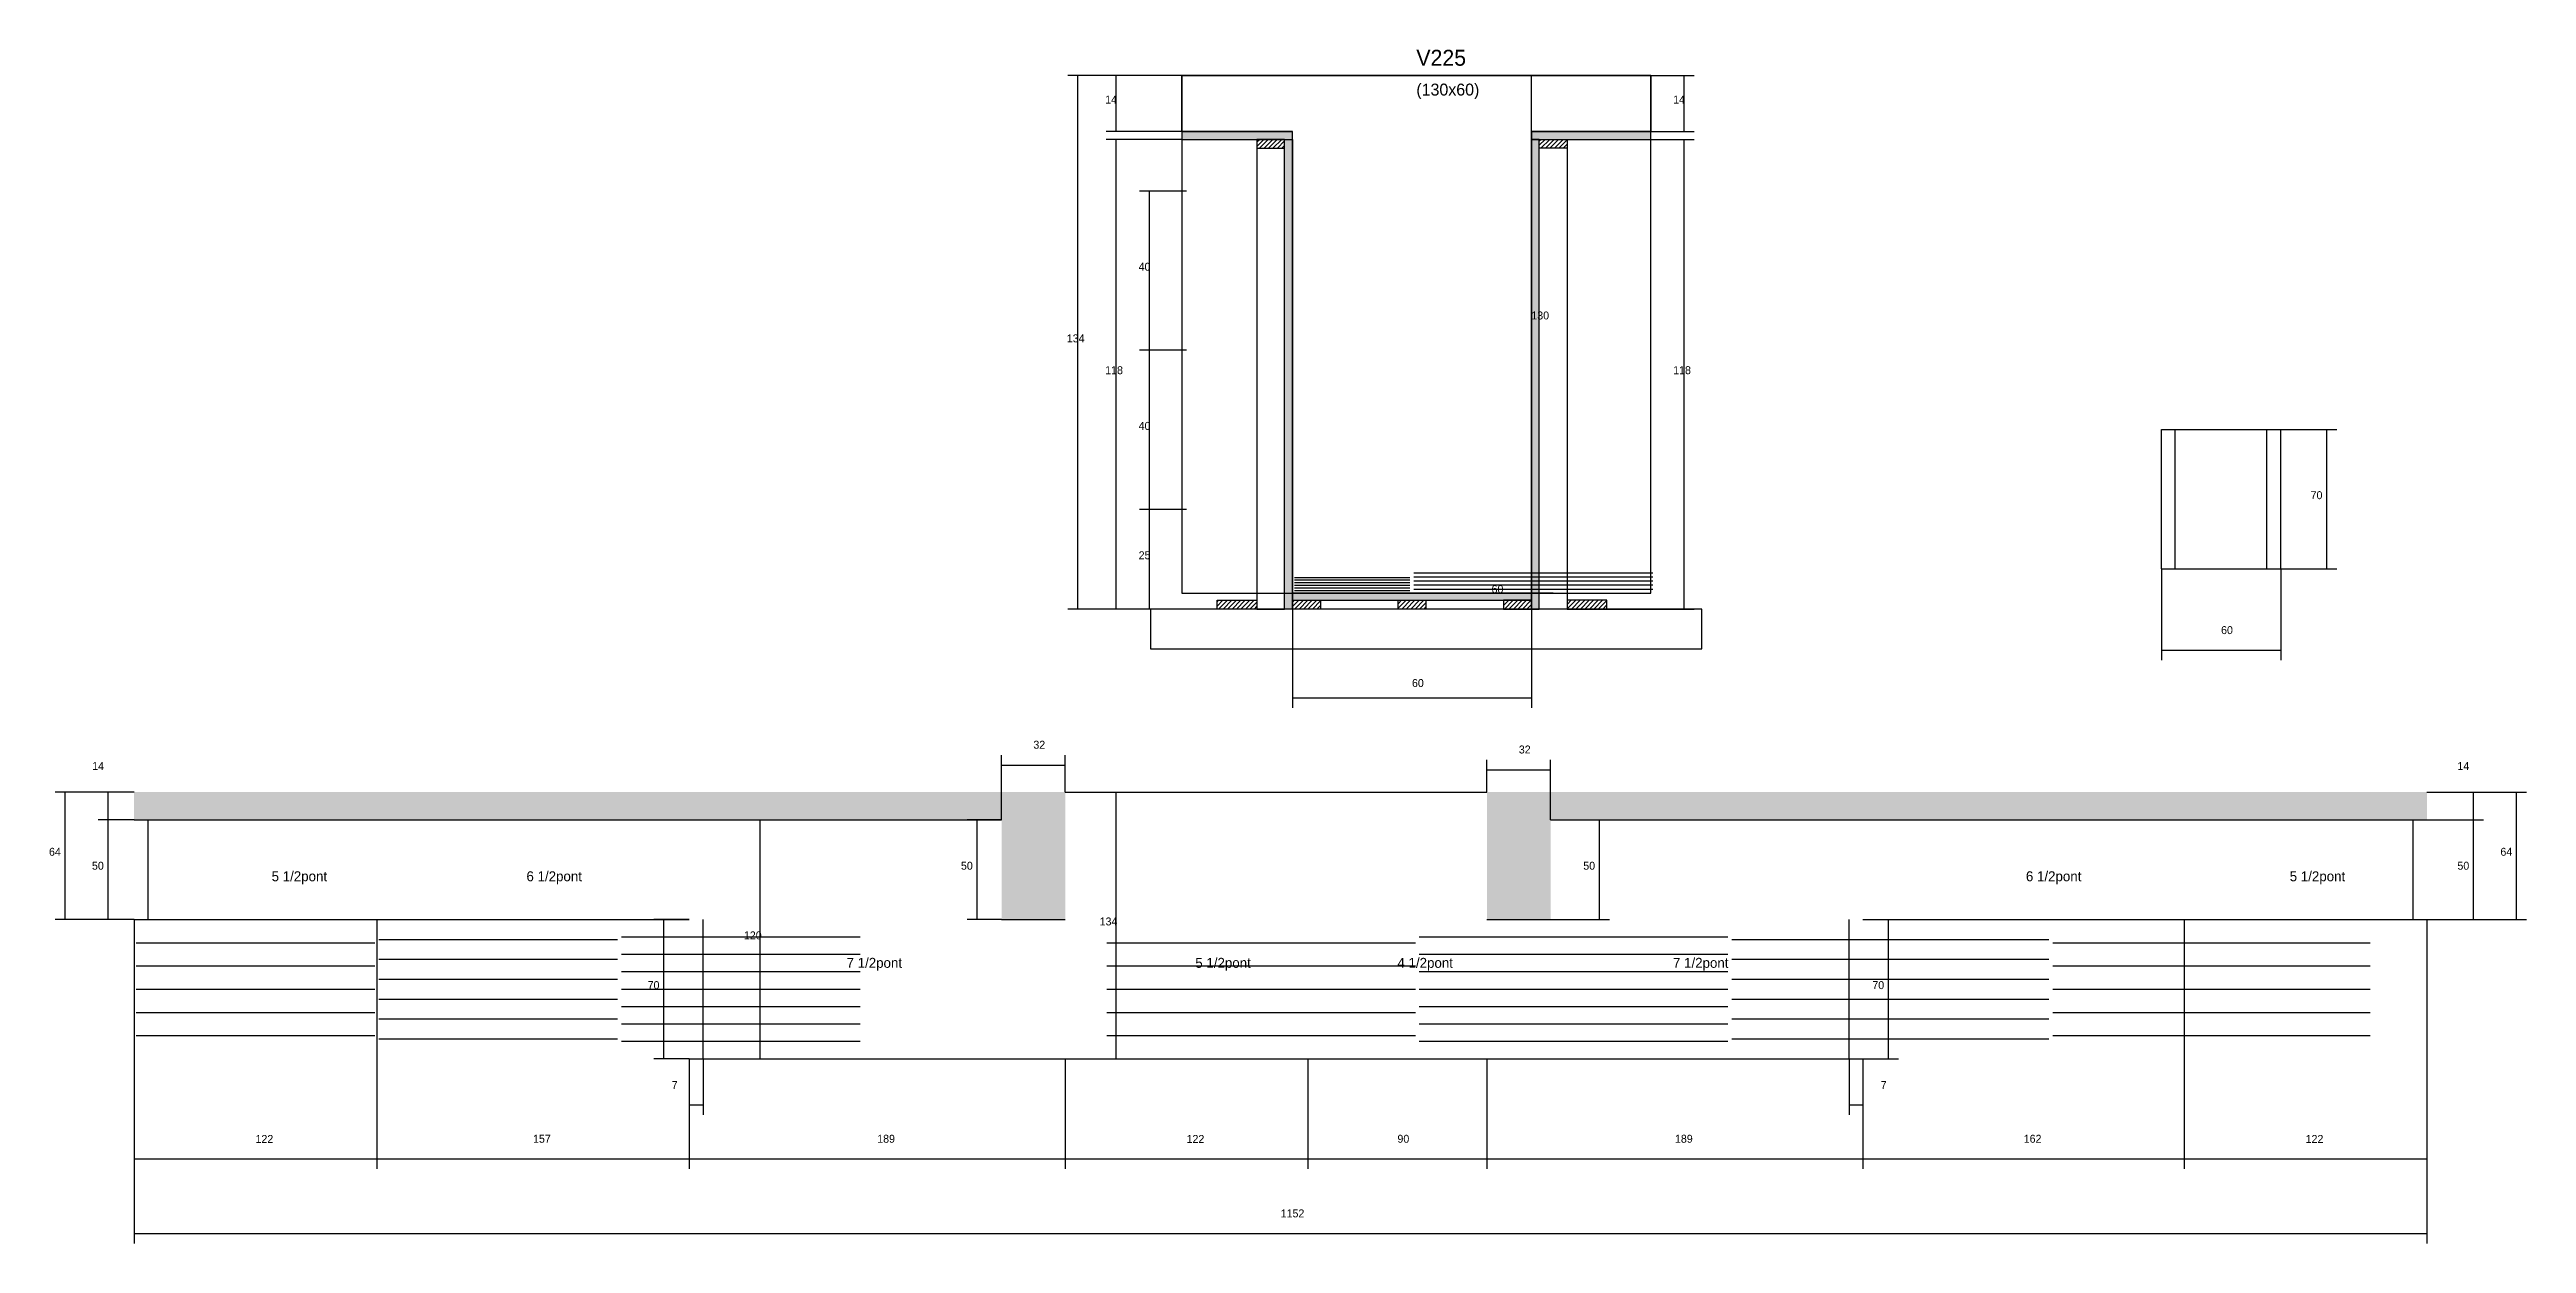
# Model space of a CAD drawing. Header units: metres. Extents: x -2848 to 22762, y -45195 to 1016.
# Drawn here: x 12113 to 13358, y -15987 to -15387 of the extents above; entities that cross this region are included whole.
import ezdxf

# ---------------------------------------------------------------- set-up
doc = ezdxf.new("R2010")
doc.units = ezdxf.units.M
for name, color, linetype in [('CONCRETO', 251, 'Continuous'), ('COTA', 4, 'Continuous'), ('Cota Seção (2x)', 4, 'Continuous'), ('Hachura', 253, 'Continuous'), ('Madeira', 126, 'Continuous'), ('NOMENCLATURA', 7, 'Continuous'), ('Painéis', 200, 'Continuous'), ('SARR_2.2x7', 40, 'Continuous'), ('Texto Seção', 7, 'Continuous')]:
    doc.layers.add(name, color=color, linetype=linetype)

msp = doc.modelspace()

# ---------------------------------------------------------------- texts
at = {"layer": 'COTA'}
for s, p in [('14', (12643.6, -15414)), ('14', (12929.1, -15414)), ('40', (12660.4, -15498)), ('134', (12624.3, -15534)), ('118', (12643.6, -15550)), ('118', (12929.1, -15550)), ('40', (12660.4, -15578)), ('25', (12660.4, -15643)), ('60', (13204.5, -15680.6)), ('60', (12797.8, -15707.2)), ('14', (12134.4, -15748.9)), ('14', (13323.3, -15748.9)), ('64', (12112.7, -15792)), ('64', (13344.9, -15792)), ('7', (12425.7, -15909.2)), ('7', (13033.4, -15909.2)), ('122', (12216.5, -15936.3)), ('157', (12356, -15936.2)), ('162', (13105.3, -15936.2)), ('122', (13247, -15936.3)), ('1152', (12731.8, -15973.7))]:
    msp.add_text(s, height=4, dxfattribs=at).set_placement(p)
at = {"layer": 'Cota Seção (2x)'}
for s, p in [('130', (12857.8, -15522.5)), ('70', (13249.5, -15612.8)), ('60', (12837.8, -15660)), ('32', (12607.5, -15738.2)), ('32', (12851.5, -15740.6)), ('50', (12134.3, -15799)), ('50', (12571.1, -15799)), ('50', (12883.9, -15799)), ('50', (13323.3, -15799)), ('134', (12640.8, -15827)), ('120', (12462, -15834)), ('70', (12413.6, -15859)), ('70', (13029.2, -15859)), ('189', (12529, -15936.2)), ('122', (12684.5, -15936.3)), ('90', (12790.5, -15936.2)), ('189', (12930, -15936.2))]:
    msp.add_text(s, height=4, dxfattribs=at).set_placement(p)
at = {"layer": 'NOMENCLATURA'}
for s, p in [('5 1/2pont', (12224.6, -15804.8)), ('6 1/2pont', (12352.7, -15804.8)), ('6 1/2pont', (13106.4, -15804.8)), ('5 1/2pont', (13239, -15804.8)), ('7 1/2pont', (12513.6, -15848.3)), ('5 1/2pont', (12688.9, -15848.3)), ('4 1/2pont', (12790.5, -15848.3)), ('7 1/2pont', (12929, -15848.3))]:
    msp.add_text(s, height=5, dxfattribs=at).set_placement(p)
at = {"layer": 'Texto Seção'}
for s, height, p in [('V225', 8, (12800, -15395)), ('(130x60)', 6, (12800, -15410))]:
    msp.add_text(s, height=height, dxfattribs=at).set_placement(p)

# ---------------------------------------------------------------- hatches: boundary and pattern name
at = {"layer": 'COTA'}
h = msp.add_hatch(dxfattribs=at)
h.set_pattern_fill('AR-CONC', scale=0.03)
h.paths.add_polyline_path([(12155.5, -15774), (12591.5, -15774), (12591.5, -15774), (12591.5, -15824), (12591.5, -15824), (12623.5, -15824), (12623.5, -15824), (12623.5, -15760), (12623.5, -15760), (12155.5, -15760), (12155.5, -15760), (12155.5, -15774)])
h = msp.add_hatch(dxfattribs=at)
h.set_pattern_fill('AR-CONC', scale=0.03)
h.paths.add_polyline_path([(13308, -15774), (12867.5, -15774), (12867.5, -15774), (12867.5, -15824), (12867.5, -15824), (12835.5, -15824), (12835.5, -15824), (12835.5, -15760), (12835.5, -15760), (13308, -15760), (13308, -15760), (13308, -15774)])
at = {"layer": 'Hachura'}
h = msp.add_hatch(color=8, dxfattribs=at)
h.dxf.hatch_style = 1
h.paths.add_polyline_path([(12737.8, -15432), (12737.8, -15428), (12737.8, -15428), (12682.2, -15428), (12682.2, -15428), (12682.2, -15432), (12682.2, -15432), (12737.8, -15432)])
h = msp.add_hatch(dxfattribs=at)
h.set_pattern_fill('ANSI31', scale=0.5)
h.paths.add_polyline_path([(12733.8, -15436.4), (12733.8, -15432), (12733.8, -15432), (12719.8, -15432), (12719.8, -15432), (12719.8, -15436.4), (12719.8, -15436.4), (12733.8, -15436.4)])
h = msp.add_hatch(color=8, dxfattribs=at)
h.dxf.hatch_style = 1
h.paths.add_polyline_path([(12733.8, -15432), (12737.8, -15432), (12737.8, -15432), (12737.8, -15668), (12737.8, -15668), (12733.8, -15668), (12733.8, -15668), (12733.8, -15432)])
h = msp.add_hatch(color=8, dxfattribs=at)
h.dxf.hatch_style = 1
h.paths.add_polyline_path([(12917.8, -15432), (12917.8, -15428), (12917.8, -15428), (12857.8, -15428), (12857.8, -15428), (12857.8, -15432), (12857.8, -15432), (12917.8, -15432)])
h = msp.add_hatch(color=8, dxfattribs=at)
h.dxf.hatch_style = 1
h.paths.add_polyline_path([(12861.8, -15432), (12857.8, -15432), (12857.8, -15432), (12857.8, -15668), (12857.8, -15668), (12861.8, -15668), (12861.8, -15668), (12861.8, -15432)])
h = msp.add_hatch(dxfattribs=at)
h.set_pattern_fill('ANSI31', scale=0.5)
h.paths.add_polyline_path([(12861.8, -15436.4), (12861.8, -15432), (12861.8, -15432), (12875.8, -15432), (12875.8, -15432), (12875.8, -15436.4), (12875.8, -15436.4), (12861.8, -15436.4)])
h = msp.add_hatch(color=8, dxfattribs=at)
h.dxf.hatch_style = 1
h.paths.add_polyline_path([(12857.8, -15663.6), (12857.8, -15660), (12857.8, -15660), (12737.8, -15660), (12737.8, -15660), (12737.8, -15663.6), (12737.8, -15663.6), (12857.8, -15663.6)])
h = msp.add_hatch(dxfattribs=at)
h.set_pattern_fill('ANSI31', scale=0.5)
h.paths.add_polyline_path([(12699.8, -15668), (12699.8, -15663.6), (12699.8, -15663.6), (12719.8, -15663.6), (12719.8, -15663.6), (12719.8, -15668), (12719.8, -15668), (12699.8, -15668)])
h = msp.add_hatch(dxfattribs=at)
h.set_pattern_fill('ANSI31', scale=0.5)
h.paths.add_polyline_path([(12737.8, -15668), (12737.8, -15663.6), (12737.8, -15663.6), (12751.8, -15663.6), (12751.8, -15663.6), (12751.8, -15668), (12751.8, -15668), (12737.8, -15668)])
h = msp.add_hatch(dxfattribs=at)
h.set_pattern_fill('ANSI31', scale=0.5)
h.paths.add_polyline_path([(12790.8, -15668), (12790.8, -15663.6), (12790.8, -15663.6), (12804.8, -15663.6), (12804.8, -15663.6), (12804.8, -15668), (12804.8, -15668), (12790.8, -15668)])
h = msp.add_hatch(dxfattribs=at)
h.set_pattern_fill('ANSI31', scale=0.5)
h.paths.add_polyline_path([(12857.8, -15668), (12857.8, -15663.6), (12857.8, -15663.6), (12843.8, -15663.6), (12843.8, -15663.6), (12843.8, -15668), (12843.8, -15668), (12857.8, -15668)])
h = msp.add_hatch(dxfattribs=at)
h.set_pattern_fill('ANSI31', scale=0.5)
h.paths.add_polyline_path([(12895.8, -15668), (12895.8, -15663.6), (12895.8, -15663.6), (12875.8, -15663.6), (12875.8, -15663.6), (12875.8, -15668), (12875.8, -15668), (12895.8, -15668)])

# ---------------------------------------------------------------- linework, layer by layer
at = {"layer": 'CONCRETO'}
for points in [[(12682.2, -15428), (12682.2, -15400), (12917.8, -15400), (12917.8, -15428), (12857.8, -15428), (12857.8, -15660), (12737.8, -15660), (12737.8, -15428)], [(12682.2, -15660), (12917.8, -15660), (12917.8, -15400), (12682.2, -15400)]]:
    msp.add_lwpolyline(points, close=True, dxfattribs=at)
at = {"layer": 'COTA'}
for p, q in [((12682.2, -15400), (12624.8, -15400)), ((12629.8, -15668), (12629.8, -15400)), ((12682.2, -15400), (12644.1, -15400)), ((12649.1, -15428), (12649.1, -15400)), ((12917.8, -15400), (12939.6, -15400)), ((12934.6, -15428), (12934.6, -15400)), ((12682.2, -15428), (12644.1, -15428)), ((12682.2, -15432), (12644.1, -15432)), ((12649.1, -15668), (12649.1, -15432)), ((12917.8, -15428), (12939.6, -15428)), ((12917.8, -15432), (12939.6, -15432)), ((12934.6, -15668), (12934.6, -15432)), ((12684.5, -15458), (12660.9, -15458)), ((12665.9, -15538), (12665.9, -15458)), ((12684.5, -15538), (12660.9, -15538)), ((12684.5, -15538), (12660.9, -15538)), ((12665.9, -15618), (12665.9, -15538)), ((12684.5, -15618), (12660.9, -15618)), ((12684.5, -15618), (12660.9, -15618)), ((12665.9, -15668), (12665.9, -15618)), ((13174.5, -15647.8), (13174.5, -15693.7)), ((13234.5, -15647.8), (13234.5, -15693.7)), ((12704.2, -15668), (12624.8, -15668)), ((12704.2, -15668), (12644.1, -15668)), ((12684.5, -15668), (12660.9, -15668)), ((12737.8, -15668), (12737.8, -15717.7)), ((12857.8, -15668), (12857.8, -15717.7)), ((12891.4, -15668), (12939.6, -15668)), ((13174.5, -15688.7), (13234.5, -15688.7)), ((12737.8, -15712.7), (12857.8, -15712.7)), ((12155.5, -15760), (12115.8, -15760)), ((12120.8, -15824), (12120.8, -15760)), ((12155.5, -15760), (12137.4, -15760)), ((12142.4, -15774), (12142.4, -15760)), ((13308, -15760), (13336.4, -15760)), ((13308, -15760), (13358, -15760)), ((13331.4, -15774), (13331.4, -15760)), ((13353, -15824), (13353, -15760)), ((12155.5, -15774), (12137.4, -15774)), ((13308, -15774), (13336.4, -15774)), ((12155.5, -15824), (12115.8, -15824)), ((12155.5, -15824), (12155.5, -15949.3)), ((12155.5, -15824), (12155.5, -15986.8)), ((12277.5, -15824), (12277.5, -15949.3)), ((12277.5, -15824), (12277.5, -15949.3)), ((13186, -15824), (13186, -15949.3)), ((13186, -15824), (13186, -15949.3)), ((13308, -15824), (13308, -15986.8)), ((13308, -15824), (13308, -15949.3)), ((13308, -15824), (13358, -15824)), ((12434.5, -15894), (12434.5, -15949.3)), ((12434.5, -15894), (12434.5, -15922.2)), ((12441.5, -15894), (12441.5, -15922.2)), ((13017.5, -15894), (13017.5, -15922.2)), ((13024.5, -15894), (13024.5, -15949.3)), ((13024.5, -15894), (13024.5, -15922.2)), ((12434.5, -15917.2), (12441.5, -15917.2)), ((13017.5, -15917.2), (13024.5, -15917.2)), ((12155.5, -15944.3), (12277.5, -15944.3)), ((12277.5, -15944.3), (12434.5, -15944.3)), ((13024.5, -15944.3), (13186, -15944.3)), ((13186, -15944.3), (13308, -15944.3)), ((12155.5, -15981.8), (13308, -15981.8))]:
    msp.add_line(p, q, dxfattribs=at)
at = {"layer": 'Cota Seção (2x)'}
for p, q in [((12868.8, -15400), (12852.8, -15400)), ((12857.8, -15660), (12857.8, -15400)), ((13234.5, -15577.8), (13262.6, -15577.8)), ((13257.6, -15647.8), (13257.6, -15577.8)), ((13234.5, -15647.8), (13262.6, -15647.8)), ((12737.8, -15668), (12737.8, -15655)), ((12737.8, -15660), (12857.8, -15660)), ((12868.8, -15660), (12852.8, -15660)), ((12857.8, -15668), (12857.8, -15655)), ((12591.5, -15774), (12591.5, -15741.4)), ((12591.5, -15746.4), (12623.5, -15746.4)), ((12623.5, -15760), (12623.5, -15741.4)), ((12835.5, -15760), (12835.5, -15743.8)), ((12835.5, -15748.8), (12867.5, -15748.8)), ((12867.5, -15774), (12867.5, -15743.8)), ((12647.1, -15760), (12654.1, -15760)), ((12649.1, -15894), (12649.1, -15760)), ((12155.5, -15774), (12137.4, -15774)), ((12142.4, -15824), (12142.4, -15774)), ((12465.6, -15774), (12475.1, -15774)), ((12470.1, -15894), (12470.1, -15774)), ((12591.5, -15774), (12574.2, -15774)), ((12579.2, -15824), (12579.2, -15774)), ((12867.5, -15774), (12897.1, -15774)), ((12892.1, -15824), (12892.1, -15774)), ((13308, -15774), (13336.4, -15774)), ((13331.4, -15824), (13331.4, -15774)), ((12155.5, -15824), (12137.4, -15824)), ((12434.5, -15824), (12416.7, -15824)), ((12421.7, -15894), (12421.7, -15824)), ((12591.5, -15824), (12574.2, -15824)), ((12867.5, -15824), (12897.1, -15824)), ((13024.5, -15824), (13042.3, -15824)), ((13037.3, -15894), (13037.3, -15824)), ((13308, -15824), (13336.4, -15824)), ((12434.5, -15894), (12416.7, -15894)), ((12434.5, -15894), (12434.5, -15949.3)), ((12465.6, -15894), (12475.1, -15894)), ((12623.5, -15894), (12623.5, -15949.3)), ((12623.5, -15894), (12623.5, -15949.3)), ((12647.1, -15894), (12654.1, -15894)), ((12745.5, -15894), (12745.5, -15949.3)), ((12745.5, -15894), (12745.5, -15949.3)), ((12835.5, -15894), (12835.5, -15949.3)), ((12835.5, -15894), (12835.5, -15949.3)), ((13024.5, -15894), (13042.3, -15894)), ((13024.5, -15894), (13024.5, -15949.3)), ((12434.5, -15944.3), (12623.5, -15944.3)), ((12623.5, -15944.3), (12745.5, -15944.3)), ((12745.5, -15944.3), (12835.5, -15944.3)), ((12835.5, -15944.3), (13024.5, -15944.3))]:
    msp.add_line(p, q, dxfattribs=at)
at = {"layer": 'Madeira'}
for points in [[(12733.8, -15436.4), (12733.8, -15432), (12719.8, -15432), (12719.8, -15436.4)], [(12733.8, -15432), (12719.8, -15432), (12719.8, -15668), (12733.8, -15668)], [(12861.8, -15436.4), (12861.8, -15432), (12875.8, -15432), (12875.8, -15436.4)], [(12861.8, -15432), (12875.8, -15432), (12875.8, -15668), (12861.8, -15668)], [(12666.3, -15688), (12943.5, -15688), (12943.5, -15668), (12666.3, -15668)], [(12699.8, -15668), (12699.8, -15663.6), (12719.8, -15663.6), (12719.8, -15668)], [(12737.8, -15668), (12737.8, -15663.6), (12751.8, -15663.6), (12751.8, -15668)], [(12790.8, -15668), (12790.8, -15663.6), (12804.8, -15663.6), (12804.8, -15668)], [(12857.8, -15668), (12857.8, -15663.6), (12843.8, -15663.6), (12843.8, -15668)], [(12895.8, -15668), (12895.8, -15663.6), (12875.8, -15663.6), (12875.8, -15668)]]:
    msp.add_lwpolyline(points, close=True, dxfattribs=at)
at = {"layer": 'Painéis'}
for p, q in [((12682.2, -15428), (12737.8, -15428)), ((12737.8, -15432), (12737.8, -15428)), ((12737.8, -15668), (12737.8, -15432)), ((12857.8, -15428), (12917.8, -15428)), ((12857.8, -15432), (12857.8, -15428)), ((12857.8, -15668), (12857.8, -15432)), ((12917.8, -15432), (12917.8, -15428)), ((13174.5, -15577.8), (13234.5, -15577.8)), ((13174.5, -15647.8), (13174.5, -15577.8)), ((13174.5, -15577.8), (13234.5, -15577.8)), ((13234.5, -15647.8), (13234.5, -15577.8)), ((13174.5, -15647.8), (13234.5, -15647.8)), ((13174.5, -15647.8), (13234.5, -15647.8)), ((12737.8, -15660), (12857.8, -15660)), ((12737.8, -15663.6), (12737.8, -15660)), ((12737.8, -15660), (12857.8, -15660)), ((12857.8, -15663.6), (12857.8, -15660)), ((12623.5, -15760), (12835.5, -15760)), ((12155.5, -15774), (12434.5, -15774)), ((12434.5, -15774), (12591.5, -15774)), ((12867.5, -15774), (13024.5, -15774)), ((13024.5, -15774), (13308, -15774)), ((12155.5, -15824), (12434.5, -15824)), ((12591.5, -15824), (12623.5, -15824)), ((12835.5, -15824), (12867.5, -15824)), ((13024.5, -15824), (13308, -15824)), ((12434.5, -15894), (13024.5, -15894))]:
    msp.add_line(p, q, dxfattribs=at)
for points in [[(12737.8, -15432), (12737.8, -15428), (12682.2, -15428), (12682.2, -15432)], [(12733.8, -15432), (12737.8, -15432), (12737.8, -15668), (12733.8, -15668)], [(12917.8, -15432), (12917.8, -15428), (12857.8, -15428), (12857.8, -15432)], [(12861.8, -15432), (12857.8, -15432), (12857.8, -15668), (12861.8, -15668)], [(12857.8, -15663.6), (12857.8, -15660), (12737.8, -15660), (12737.8, -15663.6)]]:
    msp.add_lwpolyline(points, close=True, dxfattribs=at)
at = {"layer": 'SARR_2.2x7'}
for p, q in [((13181.5, -15647.8), (13181.5, -15577.8)), ((13227.5, -15647.8), (13227.5, -15577.8)), ((12798.8, -15649.8), (12918.8, -15649.8)), ((12738.8, -15652.1), (12796.8, -15652.1)), ((12738.8, -15653.4), (12796.8, -15653.4)), ((12738.8, -15654.7), (12796.8, -15654.7)), ((12738.8, -15656.1), (12796.8, -15656.1)), ((12738.8, -15657.4), (12796.8, -15657.4)), ((12738.8, -15658.7), (12796.8, -15658.7)), ((12798.8, -15651.9), (12918.8, -15651.9)), ((12798.8, -15653.9), (12918.8, -15653.9)), ((12798.8, -15655.9), (12918.8, -15655.9)), ((12798.8, -15658), (12918.8, -15658)), ((12162.5, -15824), (12162.5, -15774)), ((13301, -15824), (13301, -15774)), ((12441.5, -15894), (12441.5, -15824)), ((13017.5, -15894), (13017.5, -15824)), ((12156.5, -15835.7), (12276.5, -15835.7)), ((12278.5, -15834), (12398.5, -15834)), ((12400.5, -15832.8), (12520.5, -15832.8)), ((12644.5, -15835.7), (12799.5, -15835.7)), ((12801.5, -15832.8), (12956.5, -15832.8)), ((12958.5, -15834), (13118, -15834)), ((13120, -15835.7), (13279.5, -15835.7)), ((12156.5, -15847.3), (12276.5, -15847.3)), ((12278.5, -15844), (12398.5, -15844)), ((12400.5, -15841.5), (12520.5, -15841.5)), ((12644.5, -15847.3), (12799.5, -15847.3)), ((12801.5, -15841.5), (12956.5, -15841.5)), ((12958.5, -15844), (13118, -15844)), ((13120, -15847.3), (13279.5, -15847.3)), ((12156.5, -15859), (12276.5, -15859)), ((12278.5, -15854), (12398.5, -15854)), ((12400.5, -15850.2), (12520.5, -15850.2)), ((12400.5, -15859), (12520.5, -15859)), ((12644.5, -15859), (12799.5, -15859)), ((12801.5, -15850.2), (12956.5, -15850.2)), ((12801.5, -15859), (12956.5, -15859)), ((12958.5, -15854), (13118, -15854)), ((13120, -15859), (13279.5, -15859)), ((12156.5, -15870.7), (12276.5, -15870.7)), ((12278.5, -15864), (12398.5, -15864)), ((12278.5, -15874), (12398.5, -15874)), ((12400.5, -15867.8), (12520.5, -15867.8)), ((12644.5, -15870.7), (12799.5, -15870.7)), ((12801.5, -15867.8), (12956.5, -15867.8)), ((12958.5, -15864), (13118, -15864)), ((12958.5, -15874), (13118, -15874)), ((13120, -15870.7), (13279.5, -15870.7)), ((12156.5, -15882.3), (12276.5, -15882.3)), ((12278.5, -15884), (12398.5, -15884)), ((12400.5, -15876.5), (12520.5, -15876.5)), ((12400.5, -15885.2), (12520.5, -15885.2)), ((12644.5, -15882.3), (12799.5, -15882.3)), ((12801.5, -15876.5), (12956.5, -15876.5)), ((12801.5, -15885.2), (12956.5, -15885.2)), ((12958.5, -15884), (13118, -15884)), ((13120, -15882.3), (13279.5, -15882.3))]:
    msp.add_line(p, q, dxfattribs=at)

msp.set_redraw_order([(e.dxf.handle, doc.entitydb.next_handle()) for e in msp.query("TEXT MTEXT ATTDEF DIMENSION ARC_DIMENSION")])  # texts and dimensions are drawn at this point

doc.saveas('drawing.dxf')
